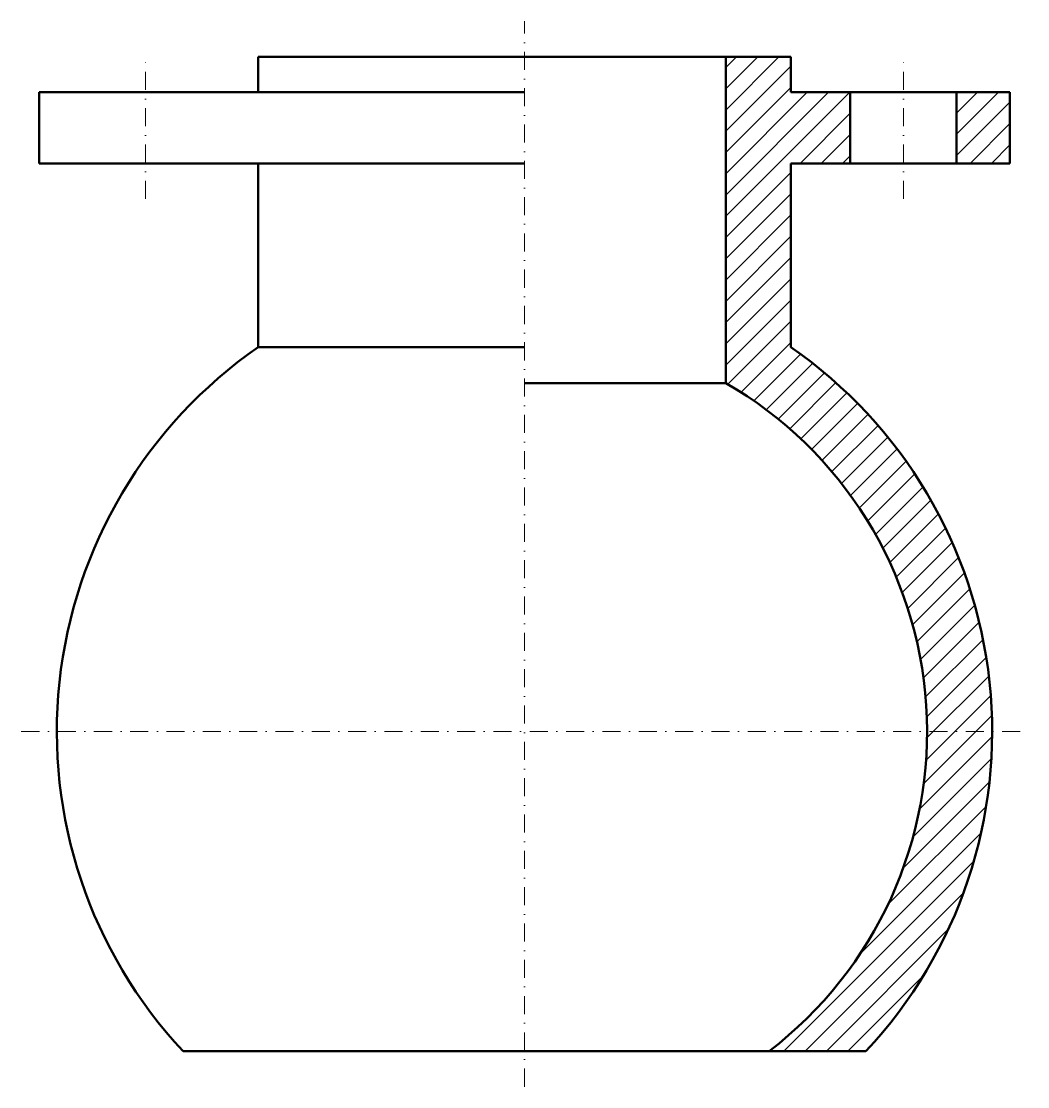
# Model space of a CAD drawing. Header units: millimetres. Extents: x 5774 to 12351, y 222 to 1276.
# Drawn here: x 9013.1 to 9438.1, y 790.8 to 1240.8 of the extents above; entities that cross this region are included whole.
import ezdxf

# ---------------------------------------------------------------- set-up
doc = ezdxf.new("R2010")
doc.units = ezdxf.units.MM
doc.header["$LTSCALE"] = 0.3
doc.linetypes.add('DASHDOTX2', pattern=[50.8, 25.4, -12.7, 0, -12.7])
for name, color, linetype, lineweight in [('Contorno', 5, 'Continuous', 50), ('Hachura', 252, 'Continuous', 15), ('Linha de Centro', 46, 'DASHDOTX2', 9)]:
    doc.layers.add(name, color=color, linetype=linetype, lineweight=lineweight)

msp = doc.modelspace()

# ---------------------------------------------------------------- hatches: boundary and pattern name
at = {"layer": 'Hachura'}
h = msp.add_hatch(dxfattribs=at)
h.set_pattern_fill('ANSI31', color=256, scale=2)
h.set_pattern_definition([(45, (-2787.723, -756.2577), (-4.490128, 4.490128), [])])
h.paths.add_polyline_path([(9338.077, 1180.798), (9363.077, 1180.798), (9363.077, 1210.798), (9338.077, 1210.798), (9338.077, 1225.798), (9310.577, 1225.798), (9310.577, 1088.022, -0.2679492), (9395.577, 940.798), (9423.077, 940.798, 0.2459764), (9338.077, 1103.125)])
h.paths.add_polyline_path([(9430.577, 1210.798), (9408.077, 1210.798), (9408.077, 1180.798), (9430.577, 1180.798)])
h.paths.add_polyline_path([(9423.077, 940.798), (9395.577, 940.798, -0.2334985), (9328.897, 805.798), (9369.734, 805.798, 0.190404)])

# ---------------------------------------------------------------- linework, layer by layer
at = {"layer": 'Contorno'}
for p, q in [((9225.577, 1225.798), (9113.077, 1225.798)), ((9113.077, 1210.798), (9113.077, 1225.798)), ((9225.577, 1225.798), (9338.077, 1225.798)), ((9310.577, 1088.022), (9310.577, 1225.798)), ((9338.077, 1210.798), (9338.077, 1225.798)), ((9225.577, 1210.798), (9020.577, 1210.798)), ((9020.577, 1180.798), (9020.577, 1210.798)), ((9338.077, 1210.798), (9430.577, 1210.798)), ((9363.077, 1180.798), (9363.077, 1210.798)), ((9408.077, 1180.798), (9408.077, 1210.798)), ((9430.577, 1180.798), (9430.577, 1210.798)), ((9225.577, 1180.798), (9020.577, 1180.798)), ((9113.077, 1103.125), (9113.077, 1180.798)), ((9338.077, 1180.798), (9430.577, 1180.798)), ((9338.077, 1103.125), (9338.077, 1180.798)), ((9113.077, 1103.125), (9225.577, 1103.125)), ((9310.577, 1088.022), (9225.577, 1088.022)), ((9225.577, 805.798), (9081.42, 805.798)), ((9225.577, 805.798), (9369.734, 805.798))]:
    msp.add_line(p, q, dxfattribs=at)
for radius, start, end in [(197.5, 124.72375, 223.12123), (197.5, 316.87877, 55.27625), (170, 307.42801, 60)]:
    msp.add_arc((9225.577, 940.798), radius, start, end, dxfattribs=at)
at = {"layer": 'Linha de Centro'}
for p, q in [((9225.577, 790.798), (9225.577, 1240.798)), ((9065.577, 1165.798), (9065.577, 1225.798)), ((9385.577, 1165.798), (9385.577, 1225.798)), ((9013.077, 940.798), (9438.077, 940.798))]:
    msp.add_line(p, q, dxfattribs=at)

doc.saveas('drawing.dxf')
